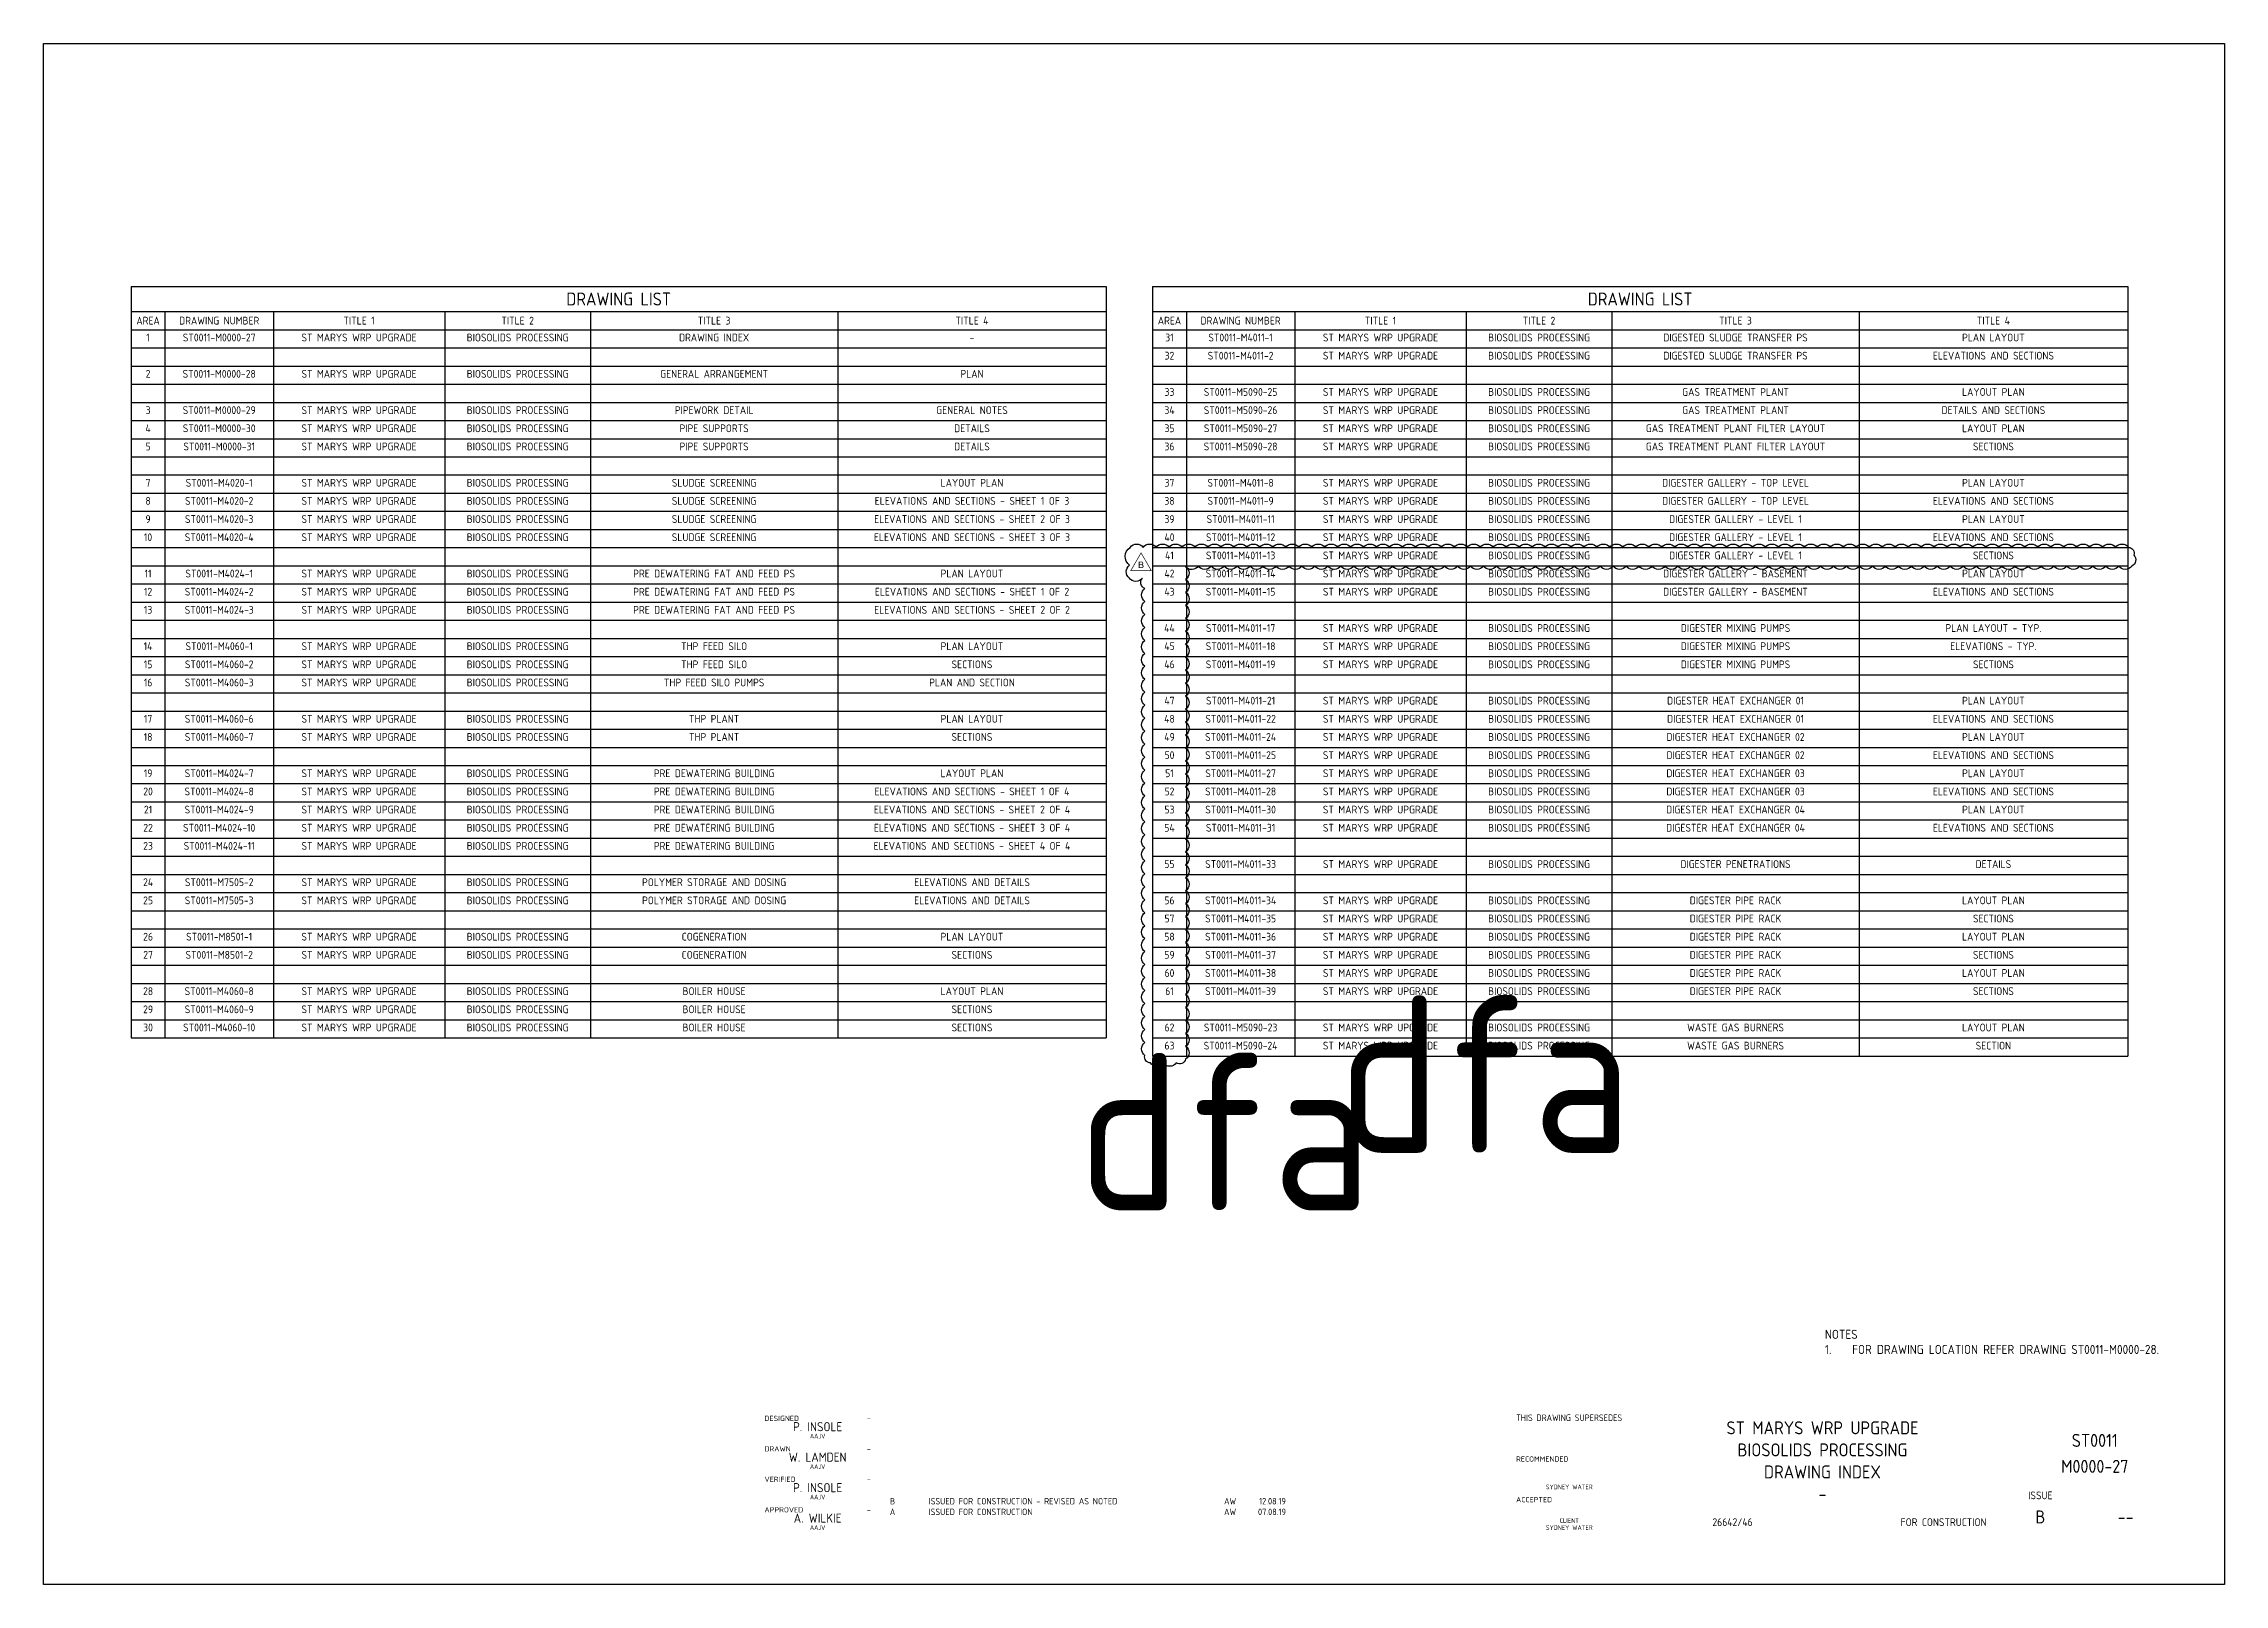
# Paper-space layout 'B' of a CAD drawing. Header units: millimetres. Extents: x -1500 to 841, y -418 to 594.
# Drawn here: x 0 to 841, y 0 to 594 of the extents above; entities that cross this region are included whole.
import ezdxf
from ezdxf.enums import TextEntityAlignment as Align

# ---------------------------------------------------------------- set-up
doc = ezdxf.new("R2010")
doc.units = ezdxf.units.MM
doc.header["$MEASUREMENT"] = 0
doc.layers.get('0').update_dxf_attribs({"true_color": 0xc2ced6})
for name, color, linetype in [('22', 7, 'Continuous'), ('35', 1, 'Continuous'), ('50 - TEXT', 2, 'Continuous'), ('55', 2, 'Continuous'), ('70 - MISC', 7, 'Continuous'), ('75', 7, 'Continuous'), ('REV CLOUD', 10, 'Continuous')]:
    doc.layers.add(name, color=color, linetype=linetype)
doc.styles.add('_ACM-G-NOTES', font='arial.ttf', dxfattribs={"height": 2.5})
doc.styles.add('GHD Standard Arial', font='isocp2.shx')
doc.styles.add('SYD WATER', font='isocp.shx')
doc.styles.add('Titleblock', font='isocp.shx')

psp = doc.layouts.new('B')

# ---------------------------------------------------------------- texts
at = {"style": 'GHD Standard Arial'}
for p in [(499.13, 166.35), (398.8, 144.17)]:
    psp.add_text('dfa', height=60.552, dxfattribs=at).set_placement(p)
at = {"layer": '50 - TEXT', "insert": (686.94, 98.15), "char_height": 3.5, "width": 124.0579, "attachment_point": 1, "style": 'SYD WATER'}
psp.add_mtext('NOTES\\P\\pxi-3,l3,t3;1.^IFOR DRAWING LOCATION REFER DRAWING ST0011-M0000-28.', dxfattribs=at)

# ---------------------------------------------------------------- blocks, each defined once
blk = doc.blocks.new('*T16')
at = {"layer": '70 - MISC', "color": 0, "linetype": 'ByBlock', "lineweight": -2, "transparency": 16777216}
for p, q in [((0, 0), (376.06, 0)), ((0, 0), (0, -9.67)), ((376.06, 0), (376.06, -9.67))]:
    blk.add_line(p, q, dxfattribs=at)
at = {"layer": '70 - MISC', "linetype": 'ByBlock', "lineweight": -2, "transparency": 16777216}
for p, q in [((0, -9.67), (376.06, -9.67)), ((0, -9.67), (0, -289.67)), ((0, -16.67), (376.06, -16.67)), ((13.05, -9.67), (13.05, -289.67)), ((54.87, -9.67), (54.87, -289.67)), ((120.95, -9.67), (120.95, -289.67)), ((177.17, -9.67), (177.17, -289.67)), ((272.48, -9.67), (272.48, -289.67)), ((376.06, -9.67), (376.06, -289.67)), ((0, -23.67), (376.06, -23.67)), ((0, -30.67), (376.06, -30.67)), ((0, -37.67), (376.06, -37.67)), ((0, -44.67), (376.06, -44.67)), ((0, -51.67), (376.06, -51.67)), ((0, -58.67), (376.06, -58.67)), ((0, -65.67), (376.06, -65.67)), ((0, -72.67), (376.06, -72.67)), ((0, -79.67), (376.06, -79.67)), ((0, -86.67), (376.06, -86.67)), ((0, -93.67), (376.06, -93.67)), ((0, -100.67), (376.06, -100.67)), ((0, -107.67), (376.06, -107.67)), ((0, -114.67), (376.06, -114.67)), ((0, -121.67), (376.06, -121.67)), ((0, -128.67), (376.06, -128.67)), ((0, -135.67), (376.06, -135.67)), ((0, -142.67), (376.06, -142.67)), ((0, -149.67), (376.06, -149.67)), ((0, -156.67), (376.06, -156.67)), ((0, -163.67), (376.06, -163.67)), ((0, -170.67), (376.06, -170.67)), ((0, -177.67), (376.06, -177.67)), ((0, -184.67), (376.06, -184.67)), ((0, -191.67), (376.06, -191.67)), ((0, -198.67), (376.06, -198.67)), ((0, -205.67), (376.06, -205.67)), ((0, -212.67), (376.06, -212.67)), ((0, -219.67), (376.06, -219.67)), ((0, -226.67), (376.06, -226.67)), ((0, -233.67), (376.06, -233.67)), ((0, -240.67), (376.06, -240.67)), ((0, -247.67), (376.06, -247.67)), ((0, -254.67), (376.06, -254.67)), ((0, -261.67), (376.06, -261.67)), ((0, -268.67), (376.06, -268.67)), ((0, -275.67), (376.06, -275.67)), ((0, -282.67), (376.06, -282.67)), ((0, -289.67), (376.06, -289.67))]:
    blk.add_line(p, q, dxfattribs=at)
at = {"layer": '70 - MISC', "color": 1, "transparency": 16777216, "insert": (188.03, -4.83), "char_height": 5, "width": 373.0634, "attachment_point": 5, "style": 'SYD WATER'}
blk.add_mtext('DRAWING LIST', dxfattribs=at)
at = {"layer": '70 - MISC', "color": 2, "transparency": 16777216, "char_height": 3, "style": 'SYD WATER'}
for s, insert, width, attachment_point in [('AREA', (6.53, -13.17), 10.0503, 5), ('DRAWING NUMBER', (33.96, -13.17), 38.821, 5), ('TITLE 1', (87.91, -13.17), 63.0752, 5), ('TITLE 2', (149.06, -13.17), 53.2231, 5), ('TITLE 3', (224.82, -13.17), 92.3083, 5), ('TITLE 4', (324.27, -13.17), 100.5855, 5), ('1', (6.53, -18.17), 10.0503, 2), ('ST0011-M0000-27', (33.96, -18.17), 38.821, 2), ('ST MARYS WRP UPGRADE', (87.91, -18.17), 63.0752, 2), ('BIOSOLIDS PROCESSING', (149.06, -18.17), 53.2231, 2), ('DRAWING INDEX', (224.82, -18.17), 92.3083, 2), ('-', (324.27, -18.17), 100.5855, 2), ('2', (6.53, -32.17), 10.0503, 2), ('ST0011-M0000-28', (33.96, -32.17), 38.821, 2), ('ST MARYS WRP UPGRADE', (87.91, -32.17), 63.0752, 2), ('BIOSOLIDS PROCESSING', (149.06, -32.17), 53.2231, 2), ('GENERAL ARRANGEMENT', (224.82, -32.17), 92.3083, 2), ('PLAN', (324.27, -32.17), 100.5855, 2), ('3', (6.53, -46.17), 10.0503, 2), ('ST0011-M0000-29', (33.96, -46.17), 38.821, 2), ('ST MARYS WRP UPGRADE', (87.91, -46.17), 63.0752, 2), ('BIOSOLIDS PROCESSING', (149.06, -46.17), 53.2231, 2), ('PIPEWORK DETAIL', (224.82, -46.17), 92.3083, 2), ('GENERAL NOTES', (324.27, -46.17), 100.5855, 2), ('4', (6.53, -53.17), 10.0503, 2), ('ST0011-M0000-30', (33.96, -53.17), 38.821, 2), ('ST MARYS WRP UPGRADE', (87.91, -53.17), 63.0752, 2), ('BIOSOLIDS PROCESSING', (149.06, -53.17), 53.2231, 2), ('PIPE SUPPORTS', (224.82, -53.17), 92.3083, 2), ('DETAILS', (324.27, -53.17), 100.5855, 2), ('5', (6.53, -60.17), 10.0503, 2), ('ST0011-M0000-31', (33.96, -60.17), 38.821, 2), ('ST MARYS WRP UPGRADE', (87.91, -60.17), 63.0752, 2), ('BIOSOLIDS PROCESSING', (149.06, -60.17), 53.2231, 2), ('PIPE SUPPORTS', (224.82, -60.17), 92.3083, 2), ('DETAILS', (324.27, -60.17), 100.5855, 2), ('7', (6.53, -74.17), 10.0503, 2), ('ST0011-M4020-1', (33.96, -74.17), 38.821, 2), ('ST MARYS WRP UPGRADE', (87.91, -74.17), 63.0752, 2), ('BIOSOLIDS PROCESSING', (149.06, -74.17), 53.2231, 2), ('SLUDGE SCREENING', (224.82, -74.17), 92.3083, 2), ('LAYOUT PLAN', (324.27, -74.17), 100.5855, 2), ('8', (6.53, -81.17), 10.0503, 2), ('ST0011-M4020-2', (33.96, -81.17), 38.821, 2), ('ST MARYS WRP UPGRADE', (87.91, -81.17), 63.0752, 2), ('BIOSOLIDS PROCESSING', (149.06, -81.17), 53.2231, 2), ('SLUDGE SCREENING', (224.82, -81.17), 92.3083, 2), ('ELEVATIONS AND SECTIONS - SHEET 1 OF 3', (324.27, -81.17), 100.5855, 2), ('9', (6.53, -88.17), 10.0503, 2), ('ST0011-M4020-3', (33.96, -88.17), 38.821, 2), ('ST MARYS WRP UPGRADE', (87.91, -88.17), 63.0752, 2), ('BIOSOLIDS PROCESSING', (149.06, -88.17), 53.2231, 2), ('SLUDGE SCREENING', (224.82, -88.17), 92.3083, 2), ('ELEVATIONS AND SECTIONS - SHEET 2 OF 3', (324.27, -88.17), 100.5855, 2), ('10', (6.53, -95.17), 10.0503, 2), ('ST0011-M4020-4', (33.96, -95.17), 38.821, 2), ('ST MARYS WRP UPGRADE', (87.91, -95.17), 63.0752, 2), ('BIOSOLIDS PROCESSING', (149.06, -95.17), 53.2231, 2), ('SLUDGE SCREENING', (224.82, -95.17), 92.3083, 2), ('ELEVATIONS AND SECTIONS - SHEET 3 OF 3', (324.27, -95.17), 100.5855, 2), ('11', (6.53, -109.17), 10.0503, 2), ('ST0011-M4024-1', (33.96, -109.17), 38.821, 2), ('ST MARYS WRP UPGRADE', (87.91, -109.17), 63.0752, 2), ('BIOSOLIDS PROCESSING', (149.06, -109.17), 53.2231, 2), ('PRE DEWATERING FAT AND FEED PS ', (224.82, -109.17), 92.3083, 2), ('PLAN LAYOUT', (324.27, -109.17), 100.5855, 2), ('12', (6.53, -116.17), 10.0503, 2), ('ST0011-M4024-2', (33.96, -116.17), 38.821, 2), ('ST MARYS WRP UPGRADE', (87.91, -116.17), 63.0752, 2), ('BIOSOLIDS PROCESSING', (149.06, -116.17), 53.2231, 2), ('PRE DEWATERING FAT AND FEED PS ', (224.82, -116.17), 92.3083, 2), ('ELEVATIONS AND SECTIONS - SHEET 1 OF 2', (324.27, -116.17), 100.5855, 2), ('13', (6.53, -123.17), 10.0503, 2), ('ST0011-M4024-3', (33.96, -123.17), 38.821, 2), ('ST MARYS WRP UPGRADE', (87.91, -123.17), 63.0752, 2), ('BIOSOLIDS PROCESSING', (149.06, -123.17), 53.2231, 2), ('PRE DEWATERING FAT AND FEED PS ', (224.82, -123.17), 92.3083, 2), ('ELEVATIONS AND SECTIONS - SHEET 2 OF 2', (324.27, -123.17), 100.5855, 2), ('14', (6.53, -137.17), 10.0503, 2), ('ST0011-M4060-1', (33.96, -137.17), 38.821, 2), ('ST MARYS WRP UPGRADE', (87.91, -137.17), 63.0752, 2), ('BIOSOLIDS PROCESSING', (149.06, -137.17), 53.2231, 2), ('THP FEED SILO', (224.82, -137.17), 92.3083, 2), ('PLAN LAYOUT', (324.27, -137.17), 100.5855, 2), ('15', (6.53, -144.17), 10.0503, 2), ('16', (6.53, -151.17), 10.0503, 2), ('ST0011-M4060-3', (33.96, -151.17), 38.821, 2), ('ST0011-M4060-2', (33.96, -144.17), 38.821, 2), ('ST MARYS WRP UPGRADE', (87.91, -144.17), 63.0752, 2), ('ST MARYS WRP UPGRADE', (87.91, -151.17), 63.0752, 2), ('BIOSOLIDS PROCESSING', (149.06, -144.17), 53.2231, 2), ('BIOSOLIDS PROCESSING', (149.06, -151.17), 53.2231, 2), ('THP FEED SILO PUMPS', (224.82, -151.17), 92.3083, 2), ('THP FEED SILO', (224.82, -144.17), 92.3083, 2), ('PLAN AND SECTION', (324.27, -151.17), 100.5855, 2), ('SECTIONS', (324.27, -144.17), 100.5855, 2), ('17', (6.53, -165.17), 10.0503, 2), ('ST0011-M4060-6', (33.96, -165.17), 38.821, 2), ('ST MARYS WRP UPGRADE', (87.91, -165.17), 63.0752, 2), ('BIOSOLIDS PROCESSING', (149.06, -165.17), 53.2231, 2), ('THP PLANT ', (224.82, -165.17), 92.3083, 2), ('PLAN LAYOUT', (324.27, -165.17), 100.5855, 2), ('18', (6.53, -172.17), 10.0503, 2), ('ST0011-M4060-7', (33.96, -172.17), 38.821, 2), ('ST MARYS WRP UPGRADE', (87.91, -172.17), 63.0752, 2), ('BIOSOLIDS PROCESSING', (149.06, -172.17), 53.2231, 2), ('THP PLANT ', (224.82, -172.17), 92.3083, 2), ('SECTIONS', (324.27, -172.17), 100.5855, 2), ('20', (6.53, -193.17), 10.0503, 2), ('19', (6.53, -186.17), 10.0503, 2), ('ST0011-M4024-8', (33.96, -193.17), 38.821, 2), ('ST0011-M4024-7', (33.96, -186.17), 38.821, 2), ('ST MARYS WRP UPGRADE', (87.91, -186.17), 63.0752, 2), ('ST MARYS WRP UPGRADE', (87.91, -193.17), 63.0752, 2), ('BIOSOLIDS PROCESSING', (149.06, -186.17), 53.2231, 2), ('BIOSOLIDS PROCESSING', (149.06, -193.17), 53.2231, 2), ('PRE DEWATERING BUILDING', (224.82, -186.17), 92.3083, 2), ('PRE DEWATERING BUILDING', (224.82, -193.17), 92.3083, 2), ('ELEVATIONS AND SECTIONS - SHEET 1 OF 4', (324.27, -193.17), 100.5855, 2), ('LAYOUT PLAN', (324.27, -186.17), 100.5855, 2), ('21', (6.53, -200.17), 10.0503, 2), ('ST0011-M4024-9', (33.96, -200.17), 38.821, 2), ('ST MARYS WRP UPGRADE', (87.91, -200.17), 63.0752, 2), ('BIOSOLIDS PROCESSING', (149.06, -200.17), 53.2231, 2), ('PRE DEWATERING BUILDING', (224.82, -200.17), 92.3083, 2), ('ELEVATIONS AND SECTIONS - SHEET 2 OF 4', (324.27, -200.17), 100.5855, 2), ('22', (6.53, -207.17), 10.0503, 2), ('ST0011-M4024-10', (33.96, -207.17), 38.821, 2), ('ST MARYS WRP UPGRADE', (87.91, -207.17), 63.0752, 2), ('BIOSOLIDS PROCESSING', (149.06, -207.17), 53.2231, 2), ('PRE DEWATERING BUILDING', (224.82, -207.17), 92.3083, 2), ('ELEVATIONS AND SECTIONS - SHEET 3 OF 4', (324.27, -207.17), 100.5855, 2), ('23', (6.53, -214.17), 10.0503, 2), ('ST0011-M4024-11', (33.96, -214.17), 38.821, 2), ('ST MARYS WRP UPGRADE', (87.91, -214.17), 63.0752, 2), ('BIOSOLIDS PROCESSING', (149.06, -214.17), 53.2231, 2), ('PRE DEWATERING BUILDING', (224.82, -214.17), 92.3083, 2), ('ELEVATIONS AND SECTIONS - SHEET 4 OF 4', (324.27, -214.17), 100.5855, 2), ('24', (6.53, -228.17), 10.0503, 2), ('25', (6.53, -235.17), 10.0503, 2), ('ST0011-M7505-3', (33.96, -235.17), 38.821, 2), ('ST0011-M7505-2', (33.96, -228.17), 38.821, 2), ('ST MARYS WRP UPGRADE', (87.91, -228.17), 63.0752, 2), ('ST MARYS WRP UPGRADE', (87.91, -235.17), 63.0752, 2), ('BIOSOLIDS PROCESSING', (149.06, -228.17), 53.2231, 2), ('BIOSOLIDS PROCESSING', (149.06, -235.17), 53.2231, 2), ('POLYMER STORAGE AND DOSING', (224.82, -228.17), 92.3083, 2), ('POLYMER STORAGE AND DOSING', (224.82, -235.17), 92.3083, 2), ('ELEVATIONS AND DETAILS', (324.27, -228.17), 100.5855, 2), ('ELEVATIONS AND DETAILS', (324.27, -235.17), 100.5855, 2), ('26', (6.53, -249.17), 10.0503, 2), ('ST0011-M8501-1', (33.96, -249.17), 38.821, 2), ('ST MARYS WRP UPGRADE', (87.91, -249.17), 63.0752, 2), ('BIOSOLIDS PROCESSING', (149.06, -249.17), 53.2231, 2), ('COGENERATION', (224.82, -249.17), 92.3083, 2), ('PLAN LAYOUT', (324.27, -249.17), 100.5855, 2), ('27', (6.53, -256.17), 10.0503, 2), ('ST0011-M8501-2', (33.96, -256.17), 38.821, 2), ('ST MARYS WRP UPGRADE', (87.91, -256.17), 63.0752, 2), ('BIOSOLIDS PROCESSING', (149.06, -256.17), 53.2231, 2), ('COGENERATION', (224.82, -256.17), 92.3083, 2), ('SECTIONS', (324.27, -256.17), 100.5855, 2), ('28', (6.53, -270.17), 10.0503, 2), ('29', (6.53, -277.17), 10.0503, 2), ('ST0011-M4060-8', (33.96, -270.17), 38.821, 2), ('ST0011-M4060-9', (33.96, -277.17), 38.821, 2), ('ST MARYS WRP UPGRADE', (87.91, -270.17), 63.0752, 2), ('ST MARYS WRP UPGRADE', (87.91, -277.17), 63.0752, 2), ('BIOSOLIDS PROCESSING', (149.06, -270.17), 53.2231, 2), ('BIOSOLIDS PROCESSING', (149.06, -277.17), 53.2231, 2), ('BOILER HOUSE', (224.82, -270.17), 92.3083, 2), ('BOILER HOUSE', (224.82, -277.17), 92.3083, 2), ('LAYOUT PLAN', (324.27, -270.17), 100.5855, 2), ('SECTIONS', (324.27, -277.17), 100.5855, 2), ('30', (6.53, -284.17), 10.0503, 2), ('ST0011-M4060-10', (33.96, -284.17), 38.821, 2), ('ST MARYS WRP UPGRADE', (87.91, -284.17), 63.0752, 2), ('BIOSOLIDS PROCESSING', (149.06, -284.17), 53.2231, 2), ('BOILER HOUSE', (224.82, -284.17), 92.3083, 2), ('SECTIONS', (324.27, -284.17), 100.5855, 2)]:
    blk.add_mtext(s, dxfattribs=dict(at, insert=insert, width=width, attachment_point=attachment_point))
blk = doc.blocks.new('_SWC_attribute_block')
at = {"layer": '22', "lineweight": 13, "style": 'Titleblock'}
for tag, p in [('REV10', (327.39, 63.61)), ('REV9', (327.39, 59.51)), ('INITIALS10', (457.57, 63.61)), ('INITIALS9', (457.57, 59.51)), ('DATE10', (472.13, 63.61)), ('DATE9', (472.13, 59.51)), ('REV8', (327.39, 55.41)), ('REV7', (327.39, 51.31)), ('INITIALS8', (457.57, 55.41)), ('INITIALS7', (457.57, 51.31)), ('DATE8', (472.13, 55.41)), ('DATE7', (472.13, 51.31)), ('REV5', (327.39, 43.11)), ('REV6', (327.39, 47.21)), ('INITIALS6', (457.57, 47.21)), ('INITIALS5', (457.57, 43.11)), ('DATE6', (472.13, 47.21)), ('DATE5', (472.13, 43.11)), ('REV4', (327.39, 39.01)), ('REV3', (327.39, 34.91)), ('INITIALS4', (457.57, 39.01)), ('INITIALS3', (457.57, 34.91)), ('DATE4', (472.13, 39.01)), ('DATE3', (472.13, 34.91)), ('REV2', (327.39, 30.81)), ('REV1', (327.39, 26.71)), ('INITIALS2', (457.57, 30.81)), ('INITIALS1', (457.57, 26.71)), ('DATE2', (472.13, 30.81)), ('DATE1', (472.13, 26.71))]:
    blk.add_attdef(tag, text='', height=2.5, dxfattribs=at).set_placement(p, align=Align.CENTER)
for tag, p in [('DESCRIPTION10', (341.35, 63.61)), ('DESCRIPTION9', (341.35, 59.51)), ('DESCRIPTION8', (341.35, 55.41)), ('DESCRIPTION7', (341.35, 51.31)), ('DESCRIPTION6', (341.35, 47.21)), ('DESCRIPTION5', (341.35, 43.11)), ('DESCRIPTION4', (341.35, 39.01)), ('DESCRIPTION3', (341.35, 34.91)), ('DESCRIPTION2', (341.35, 30.81)), ('DESCRIPTION1', (341.35, 26.71))]:
    blk.add_attdef(tag, p, '', height=2.5, dxfattribs=at)
at = {"layer": '35', "style": 'Titleblock'}
for tag, p in [('TITLE1/4', (686, 57.85)), ('TITLE2/4', (686, 49.35)), ('INDEX-NUM', (791, 53)), ('TITLE3/4', (686, 40.85)), ('PLAN-NUM', (791, 43)), ('TITLE4/4', (686, 32.35)), ('SHEET-NO', (802.9, 23.5))]:
    blk.add_attdef(tag, text='', height=5, dxfattribs=at).set_placement(p, align=Align.CENTER)
at = {"layer": '55', "style": 'Titleblock'}
for tag, height, p in [('DESN', 3.5, (298.5, 59.04)), ('SUPERSEDED-DRG-NO', 3.5, (588.35, 55.46)), ('DRAWN', 3.5, (298.5, 47.29)), ('BOX5-SIGN', 3.5, (588.35, 42.47)), ('VERIFIED', 3.5, (298.5, 35.54)), ('APPROVED', 3.5, (298.5, 23.79)), ('BOX6-SIGN', 3.5, (588.35, 26.8)), ('PROJ-NO', 3, (651.31, 22.49)), ('STATUS-3', 3, (732.72, 22.49)), ('STATUS-2', 5, (770.04, 23.5))]:
    blk.add_attdef(tag, text='', height=height, dxfattribs=at).set_placement(p, align=Align.CENTER)
at = {"layer": '75', "style": 'Titleblock'}
for s, p in [('DESIGNED', (278, 63)), ('DRAWN', (278, 51.25)), ('VERIFIED', (278, 39.5)), ('APPROVED', (278, 27.75))]:
    blk.add_text(s, height=2, dxfattribs=at).set_placement(p)
for tag, p in [('DESDATE', (319, 63)), ('DRNDATE', (319, 51.25)), ('BOX5-DATE', (608.85, 47.33)), ('VERDATE', (319, 39.5)), ('BOX6-DATE', (608.85, 31.67)), ('APPDATE', (319, 27.75))]:
    blk.add_attdef(tag, text='', height=2, dxfattribs=at).set_placement(p, align=Align.RIGHT)
for tag, p, height in [('SUPERSEDED-DRG?', (567.85, 63), 2.5), ('BOX5', (567.85, 47.33), 2), ('BOX6', (567.85, 31.67), 2)]:
    blk.add_attdef(tag, p, '', height=height, dxfattribs=at)
at = {"layer": '75', "style": 'Titleblock', "width": 0.9}
for tag, p in [('BOX1', (298.5, 56.25)), ('BOX2', (298.5, 44.5)), ('BOX3', (298.5, 32.75)), ('BOX5-ORGANISATION', (588.35, 36.67)), ('BOX5-POSITION', (588.35, 39.37)), ('BOX6-POSITION', (588.35, 23.7)), ('BOX4', (298.5, 21)), ('BOX6-ORGANISATION', (588.35, 21))]:
    blk.add_attdef(tag, text='', height=1.8, dxfattribs=at).set_placement(p, align=Align.CENTER)
at = {"layer": '75', "style": 'Titleblock'}
blk.add_attdef('STATUS-1', text='', height=3, dxfattribs=at).set_placement((770.04, 32.81), align=Align.CENTER)
blk = doc.blocks.new('*T24')
at = {"layer": '70 - MISC', "color": 0, "linetype": 'ByBlock', "lineweight": -2, "transparency": 16777216}
for p, q in [((0, 0), (376.06, 0)), ((0, 0), (0, -9.67)), ((376.06, 0), (376.06, -9.67))]:
    blk.add_line(p, q, dxfattribs=at)
at = {"layer": '70 - MISC', "linetype": 'ByBlock', "lineweight": -2, "transparency": 16777216}
for p, q in [((0, -9.67), (376.06, -9.67)), ((0, -9.67), (0, -296.67)), ((0, -16.67), (376.06, -16.67)), ((13.05, -9.67), (13.05, -296.67)), ((54.87, -9.67), (54.87, -296.67)), ((120.95, -9.67), (120.95, -296.67)), ((177.17, -9.67), (177.17, -296.67)), ((272.48, -9.67), (272.48, -296.67)), ((376.06, -9.67), (376.06, -296.67)), ((0, -23.67), (376.06, -23.67)), ((0, -30.67), (376.06, -30.67)), ((0, -37.67), (376.06, -37.67)), ((0, -44.67), (376.06, -44.67)), ((0, -51.67), (376.06, -51.67)), ((0, -58.67), (376.06, -58.67)), ((0, -65.67), (376.06, -65.67)), ((0, -72.67), (376.06, -72.67)), ((0, -79.67), (376.06, -79.67)), ((0, -86.67), (376.06, -86.67)), ((0, -93.67), (376.06, -93.67)), ((0, -100.67), (376.06, -100.67)), ((0, -107.67), (376.06, -107.67)), ((0, -114.67), (376.06, -114.67)), ((0, -121.67), (376.06, -121.67)), ((0, -128.67), (376.06, -128.67)), ((0, -135.67), (376.06, -135.67)), ((0, -142.67), (376.06, -142.67)), ((0, -149.67), (376.06, -149.67)), ((0, -156.67), (376.06, -156.67)), ((0, -163.67), (376.06, -163.67)), ((0, -170.67), (376.06, -170.67)), ((0, -177.67), (376.06, -177.67)), ((0, -184.67), (376.06, -184.67)), ((0, -191.67), (376.06, -191.67)), ((0, -198.67), (376.06, -198.67)), ((0, -205.67), (376.06, -205.67)), ((0, -212.67), (376.06, -212.67)), ((0, -219.67), (376.06, -219.67)), ((0, -226.67), (376.06, -226.67)), ((0, -233.67), (376.06, -233.67)), ((0, -240.67), (376.06, -240.67)), ((0, -247.67), (376.06, -247.67)), ((0, -254.67), (376.06, -254.67)), ((0, -261.67), (376.06, -261.67)), ((0, -268.67), (376.06, -268.67)), ((0, -275.67), (376.06, -275.67)), ((0, -282.67), (376.06, -282.67)), ((0, -289.67), (376.06, -289.67)), ((0, -296.67), (376.06, -296.67))]:
    blk.add_line(p, q, dxfattribs=at)
at = {"layer": '70 - MISC', "color": 1, "transparency": 16777216, "insert": (188.03, -4.83), "char_height": 5, "width": 373.0634, "attachment_point": 5, "style": 'SYD WATER'}
blk.add_mtext('DRAWING LIST', dxfattribs=at)
at = {"layer": '70 - MISC', "color": 2, "transparency": 16777216, "char_height": 3, "style": 'SYD WATER'}
for s, insert, width, attachment_point in [('AREA', (6.53, -13.17), 10.0503, 5), ('DRAWING NUMBER', (33.96, -13.17), 38.821, 5), ('TITLE 1', (87.91, -13.17), 63.0752, 5), ('TITLE 2', (149.06, -13.17), 53.2231, 5), ('TITLE 3', (224.82, -13.17), 92.3083, 5), ('TITLE 4', (324.27, -13.17), 100.5855, 5), ('32', (6.53, -25.17), 10.0503, 2), ('31', (6.53, -18.17), 10.0503, 2), ('ST0011-M4011-2', (33.96, -25.17), 38.821, 2), ('ST0011-M4011-1', (33.96, -18.17), 38.821, 2), ('ST MARYS WRP UPGRADE', (87.91, -18.17), 63.0752, 2), ('ST MARYS WRP UPGRADE', (87.91, -25.17), 63.0752, 2), ('BIOSOLIDS PROCESSING', (149.06, -18.17), 53.2231, 2), ('BIOSOLIDS PROCESSING', (149.06, -25.17), 53.2231, 2), ('DIGESTED SLUDGE TRANSFER PS', (224.82, -18.17), 92.3083, 2), ('DIGESTED SLUDGE TRANSFER PS', (224.82, -25.17), 92.3083, 2), ('ELEVATIONS AND SECTIONS', (324.27, -25.17), 100.5855, 2), ('PLAN LAYOUT', (324.27, -18.17), 100.5855, 2), ('33', (6.53, -39.17), 10.0503, 2), ('ST0011-M5090-25', (33.96, -39.17), 38.821, 2), ('ST MARYS WRP UPGRADE', (87.91, -39.17), 63.0752, 2), ('BIOSOLIDS PROCESSING', (149.06, -39.17), 53.2231, 2), ('GAS TREATMENT PLANT', (224.82, -39.17), 92.3083, 2), ('LAYOUT PLAN', (324.27, -39.17), 100.5855, 2), ('34', (6.53, -46.17), 10.0503, 2), ('ST0011-M5090-26', (33.96, -46.17), 38.821, 2), ('ST MARYS WRP UPGRADE', (87.91, -46.17), 63.0752, 2), ('BIOSOLIDS PROCESSING', (149.06, -46.17), 53.2231, 2), ('GAS TREATMENT PLANT', (224.82, -46.17), 92.3083, 2), ('DETAILS AND SECTIONS', (324.27, -46.17), 100.5855, 2), ('35', (6.53, -53.17), 10.0503, 2), ('ST0011-M5090-27', (33.96, -53.17), 38.821, 2), ('ST MARYS WRP UPGRADE', (87.91, -53.17), 63.0752, 2), ('BIOSOLIDS PROCESSING', (149.06, -53.17), 53.2231, 2), ('GAS TREATMENT PLANT FILTER LAYOUT', (224.82, -53.17), 92.3083, 2), ('LAYOUT PLAN', (324.27, -53.17), 100.5855, 2), ('36', (6.53, -60.17), 10.0503, 2), ('ST0011-M5090-28', (33.96, -60.17), 38.821, 2), ('ST MARYS WRP UPGRADE', (87.91, -60.17), 63.0752, 2), ('BIOSOLIDS PROCESSING', (149.06, -60.17), 53.2231, 2), ('GAS TREATMENT PLANT FILTER LAYOUT', (224.82, -60.17), 92.3083, 2), ('SECTIONS', (324.27, -60.17), 100.5855, 2), ('37', (6.53, -74.17), 10.0503, 2), ('ST0011-M4011-8', (33.96, -74.17), 38.821, 2), ('ST MARYS WRP UPGRADE', (87.91, -74.17), 63.0752, 2), ('BIOSOLIDS PROCESSING', (149.06, -74.17), 53.2231, 2), ('DIGESTER GALLERY - TOP LEVEL', (224.82, -74.17), 92.3083, 2), ('PLAN LAYOUT', (324.27, -74.17), 100.5855, 2), ('38', (6.53, -81.17), 10.0503, 2), ('ST0011-M4011-9', (33.96, -81.17), 38.821, 2), ('ST MARYS WRP UPGRADE', (87.91, -81.17), 63.0752, 2), ('BIOSOLIDS PROCESSING', (149.06, -81.17), 53.2231, 2), ('DIGESTER GALLERY - TOP LEVEL', (224.82, -81.17), 92.3083, 2), ('ELEVATIONS AND SECTIONS', (324.27, -81.17), 100.5855, 2), ('39', (6.53, -88.17), 10.0503, 2), ('ST0011-M4011-11', (33.96, -88.17), 38.821, 2), ('ST MARYS WRP UPGRADE', (87.91, -88.17), 63.0752, 2), ('BIOSOLIDS PROCESSING', (149.06, -88.17), 53.2231, 2), ('DIGESTER GALLERY - LEVEL 1', (224.82, -88.17), 92.3083, 2), ('PLAN LAYOUT', (324.27, -88.17), 100.5855, 2), ('40', (6.53, -95.17), 10.0503, 2), ('ST0011-M4011-12', (33.96, -95.17), 38.821, 2), ('ST MARYS WRP UPGRADE', (87.91, -95.17), 63.0752, 2), ('BIOSOLIDS PROCESSING', (149.06, -95.17), 53.2231, 2), ('DIGESTER GALLERY - LEVEL 1', (224.82, -95.17), 92.3083, 2), ('ELEVATIONS AND SECTIONS', (324.27, -95.17), 100.5855, 2), ('42', (6.53, -109.17), 10.0503, 2), ('41', (6.53, -102.17), 10.0503, 2), ('ST0011-M4011-14', (33.96, -109.17), 38.821, 2), ('ST0011-M4011-13', (33.96, -102.17), 38.821, 2), ('ST MARYS WRP UPGRADE', (87.91, -102.17), 63.0752, 2), ('ST MARYS WRP UPGRADE', (87.91, -109.17), 63.0752, 2), ('BIOSOLIDS PROCESSING', (149.06, -102.17), 53.2231, 2), ('BIOSOLIDS PROCESSING', (149.06, -109.17), 53.2231, 2), ('DIGESTER GALLERY - BASEMENT', (224.82, -109.17), 92.3083, 2), ('DIGESTER GALLERY - LEVEL 1', (224.82, -102.17), 92.3083, 2), ('PLAN LAYOUT', (324.27, -109.17), 100.5855, 2), ('SECTIONS', (324.27, -102.17), 100.5855, 2), ('43', (6.53, -116.17), 10.0503, 2), ('ST0011-M4011-15', (33.96, -116.17), 38.821, 2), ('ST MARYS WRP UPGRADE', (87.91, -116.17), 63.0752, 2), ('BIOSOLIDS PROCESSING', (149.06, -116.17), 53.2231, 2), ('DIGESTER GALLERY - BASEMENT ', (224.82, -116.17), 92.3083, 2), ('ELEVATIONS AND SECTIONS', (324.27, -116.17), 100.5855, 2), ('44', (6.53, -130.17), 10.0503, 2), ('ST0011-M4011-17', (33.96, -130.17), 38.821, 2), ('ST MARYS WRP UPGRADE', (87.91, -130.17), 63.0752, 2), ('BIOSOLIDS PROCESSING', (149.06, -130.17), 53.2231, 2), ('DIGESTER MIXING PUMPS', (224.82, -130.17), 92.3083, 2), ('PLAN LAYOUT - TYP.', (324.27, -130.17), 100.5855, 2), ('45', (6.53, -137.17), 10.0503, 2), ('ST0011-M4011-18', (33.96, -137.17), 38.821, 2), ('ST MARYS WRP UPGRADE', (87.91, -137.17), 63.0752, 2), ('BIOSOLIDS PROCESSING', (149.06, -137.17), 53.2231, 2), ('DIGESTER MIXING PUMPS', (224.82, -137.17), 92.3083, 2), ('ELEVATIONS - TYP.', (324.27, -137.17), 100.5855, 2), ('46', (6.53, -144.17), 10.0503, 2), ('ST0011-M4011-19', (33.96, -144.17), 38.821, 2), ('ST MARYS WRP UPGRADE', (87.91, -144.17), 63.0752, 2), ('BIOSOLIDS PROCESSING', (149.06, -144.17), 53.2231, 2), ('DIGESTER MIXING PUMPS', (224.82, -144.17), 92.3083, 2), ('SECTIONS', (324.27, -144.17), 100.5855, 2), ('47', (6.53, -158.17), 10.0503, 2), ('ST0011-M4011-21', (33.96, -158.17), 38.821, 2), ('ST MARYS WRP UPGRADE', (87.91, -158.17), 63.0752, 2), ('BIOSOLIDS PROCESSING', (149.06, -158.17), 53.2231, 2), ('DIGESTER HEAT EXCHANGER 01', (224.82, -158.17), 92.3083, 2), ('PLAN LAYOUT', (324.27, -158.17), 100.5855, 2), ('48', (6.53, -165.17), 10.0503, 2), ('ST0011-M4011-22', (33.96, -165.17), 38.821, 2), ('ST MARYS WRP UPGRADE', (87.91, -165.17), 63.0752, 2), ('BIOSOLIDS PROCESSING', (149.06, -165.17), 53.2231, 2), ('DIGESTER HEAT EXCHANGER 01', (224.82, -165.17), 92.3083, 2), ('ELEVATIONS AND SECTIONS', (324.27, -165.17), 100.5855, 2), ('49', (6.53, -172.17), 10.0503, 2), ('ST0011-M4011-24', (33.96, -172.17), 38.821, 2), ('ST MARYS WRP UPGRADE', (87.91, -172.17), 63.0752, 2), ('BIOSOLIDS PROCESSING', (149.06, -172.17), 53.2231, 2), ('DIGESTER HEAT EXCHANGER 02', (224.82, -172.17), 92.3083, 2), ('PLAN LAYOUT', (324.27, -172.17), 100.5855, 2), ('50', (6.53, -179.17), 10.0503, 2), ('ST0011-M4011-25', (33.96, -179.17), 38.821, 2), ('ST MARYS WRP UPGRADE', (87.91, -179.17), 63.0752, 2), ('BIOSOLIDS PROCESSING', (149.06, -179.17), 53.2231, 2), ('DIGESTER HEAT EXCHANGER 02', (224.82, -179.17), 92.3083, 2), ('ELEVATIONS AND SECTIONS', (324.27, -179.17), 100.5855, 2), ('52', (6.53, -193.17), 10.0503, 2), ('51', (6.53, -186.17), 10.0503, 2), ('ST0011-M4011-28', (33.96, -193.17), 38.821, 2), ('ST0011-M4011-27', (33.96, -186.17), 38.821, 2), ('ST MARYS WRP UPGRADE', (87.91, -186.17), 63.0752, 2), ('ST MARYS WRP UPGRADE', (87.91, -193.17), 63.0752, 2), ('BIOSOLIDS PROCESSING', (149.06, -186.17), 53.2231, 2), ('BIOSOLIDS PROCESSING', (149.06, -193.17), 53.2231, 2), ('DIGESTER HEAT EXCHANGER 03', (224.82, -186.17), 92.3083, 2), ('DIGESTER HEAT EXCHANGER 03', (224.82, -193.17), 92.3083, 2), ('ELEVATIONS AND SECTIONS', (324.27, -193.17), 100.5855, 2), ('PLAN LAYOUT', (324.27, -186.17), 100.5855, 2), ('53', (6.53, -200.17), 10.0503, 2), ('ST0011-M4011-30', (33.96, -200.17), 38.821, 2), ('ST MARYS WRP UPGRADE', (87.91, -200.17), 63.0752, 2), ('BIOSOLIDS PROCESSING', (149.06, -200.17), 53.2231, 2), ('DIGESTER HEAT EXCHANGER 04', (224.82, -200.17), 92.3083, 2), ('PLAN LAYOUT', (324.27, -200.17), 100.5855, 2), ('54', (6.53, -207.17), 10.0503, 2), ('ST0011-M4011-31', (33.96, -207.17), 38.821, 2), ('ST MARYS WRP UPGRADE', (87.91, -207.17), 63.0752, 2), ('BIOSOLIDS PROCESSING', (149.06, -207.17), 53.2231, 2), ('DIGESTER HEAT EXCHANGER 04', (224.82, -207.17), 92.3083, 2), ('ELEVATIONS AND SECTIONS', (324.27, -207.17), 100.5855, 2), ('55', (6.53, -221.17), 10.0503, 2), ('ST0011-M4011-33', (33.96, -221.17), 38.821, 2), ('ST MARYS WRP UPGRADE', (87.91, -221.17), 63.0752, 2), ('BIOSOLIDS PROCESSING', (149.06, -221.17), 53.2231, 2), ('DIGESTER PENETRATIONS', (224.82, -221.17), 92.3083, 2), ('DETAILS', (324.27, -221.17), 100.5855, 2), ('56', (6.53, -235.17), 10.0503, 2), ('ST0011-M4011-34', (33.96, -235.17), 38.821, 2), ('ST MARYS WRP UPGRADE', (87.91, -235.17), 63.0752, 2), ('BIOSOLIDS PROCESSING', (149.06, -235.17), 53.2231, 2), ('DIGESTER PIPE RACK', (224.82, -235.17), 92.3083, 2), ('LAYOUT PLAN', (324.27, -235.17), 100.5855, 2), ('57', (6.53, -242.17), 10.0503, 2), ('ST0011-M4011-35', (33.96, -242.17), 38.821, 2), ('ST MARYS WRP UPGRADE', (87.91, -242.17), 63.0752, 2), ('BIOSOLIDS PROCESSING', (149.06, -242.17), 53.2231, 2), ('DIGESTER PIPE RACK', (224.82, -242.17), 92.3083, 2), ('SECTIONS', (324.27, -242.17), 100.5855, 2), ('58', (6.53, -249.17), 10.0503, 2), ('ST0011-M4011-36', (33.96, -249.17), 38.821, 2), ('ST MARYS WRP UPGRADE', (87.91, -249.17), 63.0752, 2), ('BIOSOLIDS PROCESSING', (149.06, -249.17), 53.2231, 2), ('DIGESTER PIPE RACK', (224.82, -249.17), 92.3083, 2), ('LAYOUT PLAN', (324.27, -249.17), 100.5855, 2), ('59', (6.53, -256.17), 10.0503, 2), ('ST0011-M4011-37', (33.96, -256.17), 38.821, 2), ('ST MARYS WRP UPGRADE', (87.91, -256.17), 63.0752, 2), ('BIOSOLIDS PROCESSING', (149.06, -256.17), 53.2231, 2), ('DIGESTER PIPE RACK', (224.82, -256.17), 92.3083, 2), ('SECTIONS', (324.27, -256.17), 100.5855, 2), ('60', (6.53, -263.17), 10.0503, 2), ('ST0011-M4011-38', (33.96, -263.17), 38.821, 2), ('ST MARYS WRP UPGRADE', (87.91, -263.17), 63.0752, 2), ('BIOSOLIDS PROCESSING', (149.06, -263.17), 53.2231, 2), ('DIGESTER PIPE RACK', (224.82, -263.17), 92.3083, 2), ('LAYOUT PLAN', (324.27, -263.17), 100.5855, 2), ('61', (6.53, -270.17), 10.0503, 2), ('ST0011-M4011-39', (33.96, -270.17), 38.821, 2), ('ST MARYS WRP UPGRADE', (87.91, -270.17), 63.0752, 2), ('BIOSOLIDS PROCESSING', (149.06, -270.17), 53.2231, 2), ('DIGESTER PIPE RACK', (224.82, -270.17), 92.3083, 2), ('SECTIONS', (324.27, -270.17), 100.5855, 2), ('62', (6.53, -284.17), 10.0503, 2), ('ST0011-M5090-23', (33.96, -284.17), 38.821, 2), ('ST MARYS WRP UPGRADE', (87.91, -284.17), 63.0752, 2), ('BIOSOLIDS PROCESSING', (149.06, -284.17), 53.2231, 2), ('WASTE GAS BURNERS', (224.82, -284.17), 92.3083, 2), ('LAYOUT PLAN', (324.27, -284.17), 100.5855, 2), ('63', (6.53, -291.17), 10.0503, 2), ('ST0011-M5090-24', (33.96, -291.17), 38.821, 2), ('ST MARYS WRP UPGRADE', (87.91, -291.17), 63.0752, 2), ('BIOSOLIDS PROCESSING', (149.06, -291.17), 53.2231, 2), ('WASTE GAS BURNERS', (224.82, -291.17), 92.3083, 2), ('SECTION', (324.27, -291.17), 100.5855, 2)]:
    blk.add_mtext(s, dxfattribs=dict(at, insert=insert, width=width, attachment_point=attachment_point))
blk = doc.blocks.new('_ACM-G-RevisionMark')
at = {"const_width": 0.25}
blk.add_lwpolyline([(-3.97, -6.87), (3.97, -6.87), (0, 0)], close=True, dxfattribs=at)
at = {"style": '_ACM-G-NOTES'}
blk.add_attdef('_ACM-REV', text='', height=2.5, dxfattribs=at).set_placement((0, -6.62), align=Align.BOTTOM_CENTER)

# ---------------------------------------------------------------- linework, layer by layer
psp.add_lwpolyline([(0, 0), (0, 594), (841, 594), (841, 0)], close=True)
at = {"layer": 'REV CLOUD'}
psp.add_lwpolyline([(419.03, 399.79, -0.520567), (424.03, 399.79, -0.520567), (429.03, 399.79, -0.520567), (434.03, 399.79, -0.520567), (439.03, 399.79, -0.520567), (444.03, 399.79, -0.520567), (449.03, 399.79, -0.520567), (454.03, 399.79, -0.520567), (459.03, 399.79, -0.520567), (464.03, 399.79, -0.520567), (469.03, 399.79, -0.520567), (474.03, 399.79, -0.520567), (479.03, 399.79, -0.520567), (484.03, 399.79, -0.520567), (489.03, 399.79, -0.520567), (494.03, 399.79, -0.520567), (499.03, 399.79, -0.520567), (504.03, 399.79, -0.520567), (509.03, 399.79, -0.520567), (514.03, 399.79, -0.520567), (519.03, 399.79, -0.520567), (524.03, 399.79, -0.520567), (529.03, 399.79, -0.520567), (534.03, 399.79, -0.520567), (539.03, 399.79, -0.520567), (544.03, 399.79, -0.520567), (549.03, 399.79, -0.520567), (554.03, 399.79, -0.520567), (559.03, 399.79, -0.520567), (564.03, 399.79, -0.520567), (569.03, 399.79, -0.520567), (574.03, 399.79, -0.520567), (579.03, 399.79, -0.520567), (584.03, 399.79, -0.520567), (589.03, 399.79, -0.520567), (594.03, 399.79, -0.520567), (599.03, 399.79, -0.520567), (604.03, 399.79, -0.520567), (609.03, 399.79, -0.520567), (614.03, 399.79, -0.520567), (619.03, 399.79, -0.520567), (624.03, 399.79, -0.520567), (629.03, 399.79, -0.520567), (634.03, 399.79, -0.520567), (639.03, 399.79, -0.520567), (644.03, 399.79, -0.520567), (649.03, 399.79, -0.520567), (654.03, 399.79, -0.520567), (659.03, 399.79, -0.520567), (664.03, 399.79, -0.520567), (669.03, 399.79, -0.520567), (674.03, 399.79, -0.520567), (679.03, 399.79, -0.520567), (684.03, 399.79, -0.520567), (689.03, 399.79, -0.520567), (694.03, 399.79, -0.520567), (699.03, 399.79, -0.520567), (704.03, 399.79, -0.520567), (709.03, 399.79, -0.520567), (714.03, 399.79, -0.520567), (719.03, 399.79, -0.520567), (724.03, 399.79, -0.520567), (729.03, 399.79, -0.520567), (734.03, 399.79, -0.520567), (739.03, 399.79, -0.520567), (744.03, 399.79, -0.520567), (749.03, 399.79, -0.520567), (754.03, 399.79, -0.520567), (759.03, 399.79, -0.520567), (764.03, 399.79, -0.520567), (769.03, 399.79, -0.520567), (774.03, 399.79, -0.520567), (779.03, 399.79, -0.520567), (784.03, 399.79, -0.520567), (789.03, 399.79, -0.520567), (794.03, 399.79, -0.520567), (799.03, 399.79, -0.520567), (804.03, 399.79, -0.520567), (806.05, 396.81, -0.520567), (805.26, 392.59, -0.520567), (800.26, 392.59, -0.520567), (795.26, 392.59, -0.520567), (790.26, 392.59, -0.520567), (785.26, 392.59, -0.520567), (780.26, 392.59, -0.520567), (775.26, 392.59, -0.520567), (770.26, 392.59, -0.520567), (765.26, 392.59, -0.520567), (760.26, 392.59, -0.520567), (755.26, 392.59, -0.520567), (750.26, 392.59, -0.520567), (745.26, 392.59, -0.520567), (740.26, 392.59, -0.520567), (735.26, 392.59, -0.520567), (730.26, 392.59, -0.520567), (725.26, 392.59, -0.520567), (720.26, 392.59, -0.520567), (715.26, 392.59, -0.520567), (710.26, 392.59, -0.520567), (705.26, 392.59, -0.520567), (700.26, 392.59, -0.520567), (695.26, 392.59, -0.520567), (690.26, 392.59, -0.520567), (685.26, 392.59, -0.520567), (680.26, 392.59, -0.520567), (675.26, 392.59, -0.520567), (670.26, 392.59, -0.520567), (665.26, 392.59, -0.520567), (660.26, 392.59, -0.520567), (655.26, 392.59, -0.520567), (650.26, 392.59, -0.520567), (645.26, 392.59, -0.520567), (640.26, 392.59, -0.520567), (635.26, 392.59, -0.520567), (630.26, 392.59, -0.520567), (625.26, 392.59, -0.520567), (620.26, 392.59, -0.520567), (615.26, 392.59, -0.520567), (610.26, 392.59, -0.520567), (605.26, 392.59, -0.520567), (600.26, 392.59, -0.520567), (595.26, 392.59, -0.520567), (590.26, 392.59, -0.520567), (585.26, 392.59, -0.520567), (580.26, 392.59, -0.520567), (575.26, 392.59, -0.520567), (570.26, 392.59, -0.520567), (565.26, 392.59, -0.520567), (560.26, 392.59, -0.520567), (555.26, 392.59, -0.520567), (550.26, 392.59, -0.520567), (545.26, 392.59, -0.520567), (540.26, 392.59, -0.520567), (535.26, 392.59, -0.520567), (530.26, 392.59, -0.520567), (525.26, 392.59, -0.520567), (520.26, 392.59, -0.520567), (515.26, 392.59, -0.520567), (510.26, 392.59, -0.520567), (505.26, 392.59, -0.520567), (500.26, 392.59, -0.520567), (495.26, 392.59, -0.520567), (490.26, 392.59, -0.520567), (485.26, 392.59, -0.520567), (480.26, 392.59, -0.520567), (475.26, 392.59, -0.520567), (470.26, 392.59, -0.520567), (465.26, 392.59, -0.520567), (460.26, 392.59, -0.520567), (455.26, 392.59, -0.520567), (450.26, 392.59, -0.520567), (445.26, 392.59, -0.520567), (440.42, 392.44, -0.520567), (440.42, 387.44, -0.520567), (440.42, 382.44, -0.520567), (440.42, 377.44, -0.520567), (440.42, 372.44, -0.520567), (440.42, 367.44, -0.520567), (440.42, 362.44, -0.520567), (440.42, 357.44, -0.520567), (440.42, 352.44, -0.520567), (440.42, 347.44, -0.520567), (440.42, 342.44, -0.520567), (440.42, 337.44, -0.520567), (440.42, 332.44, -0.520567), (440.42, 327.44, -0.520567), (440.42, 322.44, -0.520567), (440.42, 317.44, -0.520567), (440.42, 312.44, -0.520567), (440.42, 307.44, -0.520567), (440.42, 302.44, -0.520567), (440.42, 297.44, -0.520567), (440.42, 292.44, -0.520567), (440.42, 287.44, -0.520567), (440.42, 282.44, -0.520567), (440.42, 277.44, -0.520567), (440.42, 272.44, -0.520567), (440.42, 267.44, -0.520567), (440.42, 262.44, -0.520567), (440.42, 257.44, -0.520567), (440.42, 252.44, -0.520567), (440.42, 247.44, -0.520567), (440.42, 242.44, -0.520567), (440.42, 237.44, -0.520567), (440.42, 232.44, -0.520567), (440.42, 227.44, -0.520567), (440.42, 222.44, -0.520567), (440.42, 217.44, -0.520567), (440.42, 212.44, -0.520567), (440.42, 207.44, -0.520567), (440.42, 202.44, -0.520567), (436.82, 201.04, -0.520567), (431.82, 201.04, -0.520567), (426.82, 201.04, -0.520567), (424.72, 203.94, -0.520567), (424.72, 208.94, -0.520567), (424.72, 213.94, -0.520567), (424.72, 218.94, -0.520567), (424.72, 223.94, -0.520567), (424.72, 228.94, -0.520567), (424.72, 233.94, -0.520567), (424.72, 238.94, -0.520567), (424.72, 243.94, -0.520567), (424.72, 248.94, -0.520567), (424.72, 253.94, -0.520567), (424.72, 258.94, -0.520567), (424.72, 263.94, -0.520567), (424.72, 268.94, -0.520567), (424.72, 273.94, -0.520567), (424.72, 278.94, -0.520567), (424.72, 283.94, -0.520567), (424.72, 288.94, -0.520567), (424.72, 293.94, -0.520567), (424.72, 298.94, -0.520567), (424.72, 303.94, -0.520567), (424.72, 308.94, -0.520567), (424.72, 313.94, -0.520567), (424.72, 318.94, -0.520567), (424.72, 323.94, -0.520567), (424.72, 328.94, -0.520567), (424.72, 333.94, -0.520567), (424.72, 338.94, -0.520567), (424.72, 343.94, -0.520567), (424.72, 348.94, -0.520567), (424.72, 353.94, -0.520567), (424.72, 358.94, -0.520567), (424.72, 363.94, -0.520567), (424.72, 368.94, -0.520567), (424.72, 373.94, -0.520567), (424.72, 378.94, -0.520567), (424.72, 383.94, -0.520567), (423.72, 387.94, -0.520567), (418.72, 387.94, -0.520567), (418.81, 392.87, -0.520567), (419.03, 399.79, -0.520567)], format="xyb", dxfattribs=at)

# ---------------------------------------------------------------- block references
for name, p in [('*T16', (33.75, 500.37)), ('*T24', (427.65, 500.37))]:
    psp.add_blockref(name, p)
ref = psp.add_blockref('_SWC_attribute_block', (0, 0))
ref.add_attrib('REV1', 'A', dxfattribs={"layer": '22', "lineweight": 13, "height": 2.5, "style": 'Titleblock'}).set_placement((327.39, 26.71), align=Align.CENTER)
ref.add_attrib('DESCRIPTION1', 'ISSUED FOR CONSTRUCTION', (341.35, 26.71), dxfattribs={"layer": '22', "lineweight": 13, "height": 2.5, "style": 'Titleblock'})
ref.add_attrib('INITIALS1', 'AW', dxfattribs={"layer": '22', "lineweight": 13, "height": 2.5, "style": 'Titleblock'}).set_placement((457.57, 26.71), align=Align.CENTER)
ref.add_attrib('DATE1', '07.08.19', dxfattribs={"layer": '22', "lineweight": 13, "height": 2.5, "style": 'Titleblock'}).set_placement((473.71, 26.71), align=Align.CENTER)
ref.add_attrib('REV2', 'B', dxfattribs={"layer": '22', "lineweight": 13, "height": 2.5, "style": 'Titleblock'}).set_placement((327.39, 30.81), align=Align.CENTER)
ref.add_attrib('DESCRIPTION2', 'ISSUED FOR CONSTRUCTION - REVISED AS NOTED', (341.35, 30.81), dxfattribs={"layer": '22', "lineweight": 13, "height": 2.5, "style": 'Titleblock'})
ref.add_attrib('INITIALS2', 'AW', dxfattribs={"layer": '22', "lineweight": 13, "height": 2.5, "style": 'Titleblock'}).set_placement((457.57, 30.81), align=Align.CENTER)
ref.add_attrib('DATE2', '12.08.19', dxfattribs={"layer": '22', "lineweight": 13, "height": 2.5, "style": 'Titleblock'}).set_placement((473.91, 30.81), align=Align.CENTER)
ref.add_attrib('TITLE1/4', 'ST MARYS WRP UPGRADE', dxfattribs={"layer": '35', "height": 5, "style": 'Titleblock'}).set_placement((686, 57.85), align=Align.CENTER)
ref.add_attrib('TITLE2/4', 'BIOSOLIDS PROCESSING', dxfattribs={"layer": '35', "height": 5, "style": 'Titleblock'}).set_placement((686, 49.35), align=Align.CENTER)
ref.add_attrib('TITLE3/4', 'DRAWING INDEX', dxfattribs={"layer": '35', "height": 5, "style": 'Titleblock'}).set_placement((686, 40.85), align=Align.CENTER)
ref.add_attrib('TITLE4/4', '-', dxfattribs={"layer": '35', "height": 5, "style": 'Titleblock'}).set_placement((686, 32.35), align=Align.CENTER)
ref.add_attrib('INDEX-NUM', 'ST0011', dxfattribs={"layer": '35', "height": 5, "style": 'Titleblock'}).set_placement((791, 53), align=Align.CENTER)
ref.add_attrib('PLAN-NUM', 'M0000-27', dxfattribs={"layer": '35', "height": 5, "style": 'Titleblock'}).set_placement((791, 43), align=Align.CENTER)
ref.add_attrib('SHEET-NO', '--', dxfattribs={"layer": '35', "height": 5, "style": 'Titleblock'}).set_placement((802.9, 23.5), align=Align.CENTER)
ref.add_attrib('STATUS-1', 'ISSUE', dxfattribs={"layer": '75', "height": 3, "style": 'Titleblock'}).set_placement((770.04, 32.81), align=Align.CENTER)
ref.add_attrib('STATUS-2', 'B', dxfattribs={"layer": '55', "height": 5, "style": 'Titleblock'}).set_placement((770.04, 23.5), align=Align.CENTER)
ref.add_attrib('STATUS-3', 'FOR CONSTRUCTION', dxfattribs={"layer": '55', "height": 3, "style": 'Titleblock'}).set_placement((732.72, 22.49), align=Align.CENTER)
ref.add_attrib('DESN', 'P. INSOLE', dxfattribs={"layer": '55', "height": 3.5, "style": 'Titleblock'}).set_placement((298.5, 59.04), align=Align.CENTER)
ref.add_attrib('DESDATE', '-', dxfattribs={"layer": '75', "height": 2, "style": 'Titleblock'}).set_placement((319, 63), align=Align.RIGHT)
ref.add_attrib('BOX1', 'AAJV', dxfattribs={"layer": '75', "height": 1.8, "style": 'Titleblock', "width": 0.9}).set_placement((298.5, 56.25), align=Align.CENTER)
ref.add_attrib('DRAWN', 'W. LAMDEN', dxfattribs={"layer": '55', "height": 3.5, "style": 'Titleblock'}).set_placement((298.5, 47.29), align=Align.CENTER)
ref.add_attrib('DRNDATE', '-', dxfattribs={"layer": '75', "height": 2, "style": 'Titleblock'}).set_placement((319, 51.25), align=Align.RIGHT)
ref.add_attrib('BOX2', 'AAJV', dxfattribs={"layer": '75', "height": 1.8, "style": 'Titleblock', "width": 0.9}).set_placement((298.5, 44.5), align=Align.CENTER)
ref.add_attrib('VERIFIED', 'P. INSOLE', dxfattribs={"layer": '55', "height": 3.5, "style": 'Titleblock'}).set_placement((298.5, 35.54), align=Align.CENTER)
ref.add_attrib('VERDATE', '-', dxfattribs={"layer": '75', "height": 2, "style": 'Titleblock'}).set_placement((319, 39.5), align=Align.RIGHT)
ref.add_attrib('BOX3', 'AAJV', dxfattribs={"layer": '75', "height": 1.8, "style": 'Titleblock', "width": 0.9}).set_placement((298.5, 32.75), align=Align.CENTER)
ref.add_attrib('APPROVED', 'A. WILKIE', dxfattribs={"layer": '55', "height": 3.5, "style": 'Titleblock'}).set_placement((298.5, 23.79), align=Align.CENTER)
ref.add_attrib('APPDATE', '-', dxfattribs={"layer": '75', "height": 2, "style": 'Titleblock'}).set_placement((319, 27.75), align=Align.RIGHT)
ref.add_attrib('BOX4', 'AAJV', dxfattribs={"layer": '75', "height": 1.8, "style": 'Titleblock', "width": 0.9}).set_placement((298.5, 21), align=Align.CENTER)
ref.add_attrib('BOX5', 'RECOMMENDED', (567.85, 47.33), dxfattribs={"layer": '75', "height": 2, "style": 'Titleblock'})
ref.add_attrib('BOX5-ORGANISATION', 'SYDNEY WATER', dxfattribs={"layer": '75', "height": 1.8, "style": 'Titleblock', "width": 0.9}).set_placement((588.35, 36.67), align=Align.CENTER)
ref.add_attrib('BOX6', 'ACCEPTED', (567.85, 31.67), dxfattribs={"layer": '75', "height": 2, "style": 'Titleblock'})
ref.add_attrib('BOX6-POSITION', 'CLIENT', dxfattribs={"layer": '75', "height": 1.8, "style": 'Titleblock', "width": 0.9}).set_placement((588.35, 23.7), align=Align.CENTER)
ref.add_attrib('BOX6-ORGANISATION', 'SYDNEY WATER', dxfattribs={"layer": '75', "height": 1.8, "style": 'Titleblock', "width": 0.9}).set_placement((588.35, 21), align=Align.CENTER)
ref.add_attrib('SUPERSEDED-DRG?', 'THIS DRAWING SUPERSEDES', (567.85, 63), dxfattribs={"layer": '75', "height": 2.5, "style": 'Titleblock'})
ref.add_attrib('PROJ-NO', '26642/46', dxfattribs={"layer": '55', "height": 3, "style": 'Titleblock'}).set_placement((651.31, 22.49), align=Align.CENTER)
psp.add_blockref('_ACM-G-RevisionMark', (423.22, 397.67), dxfattribs=at).add_auto_attribs({'_ACM-REV': 'B'})

psp.set_redraw_order([(e.dxf.handle, doc.entitydb.next_handle()) for e in psp.query("TEXT MTEXT ATTDEF DIMENSION ARC_DIMENSION")])  # texts and dimensions are drawn at this point

doc.saveas('drawing.dxf')
